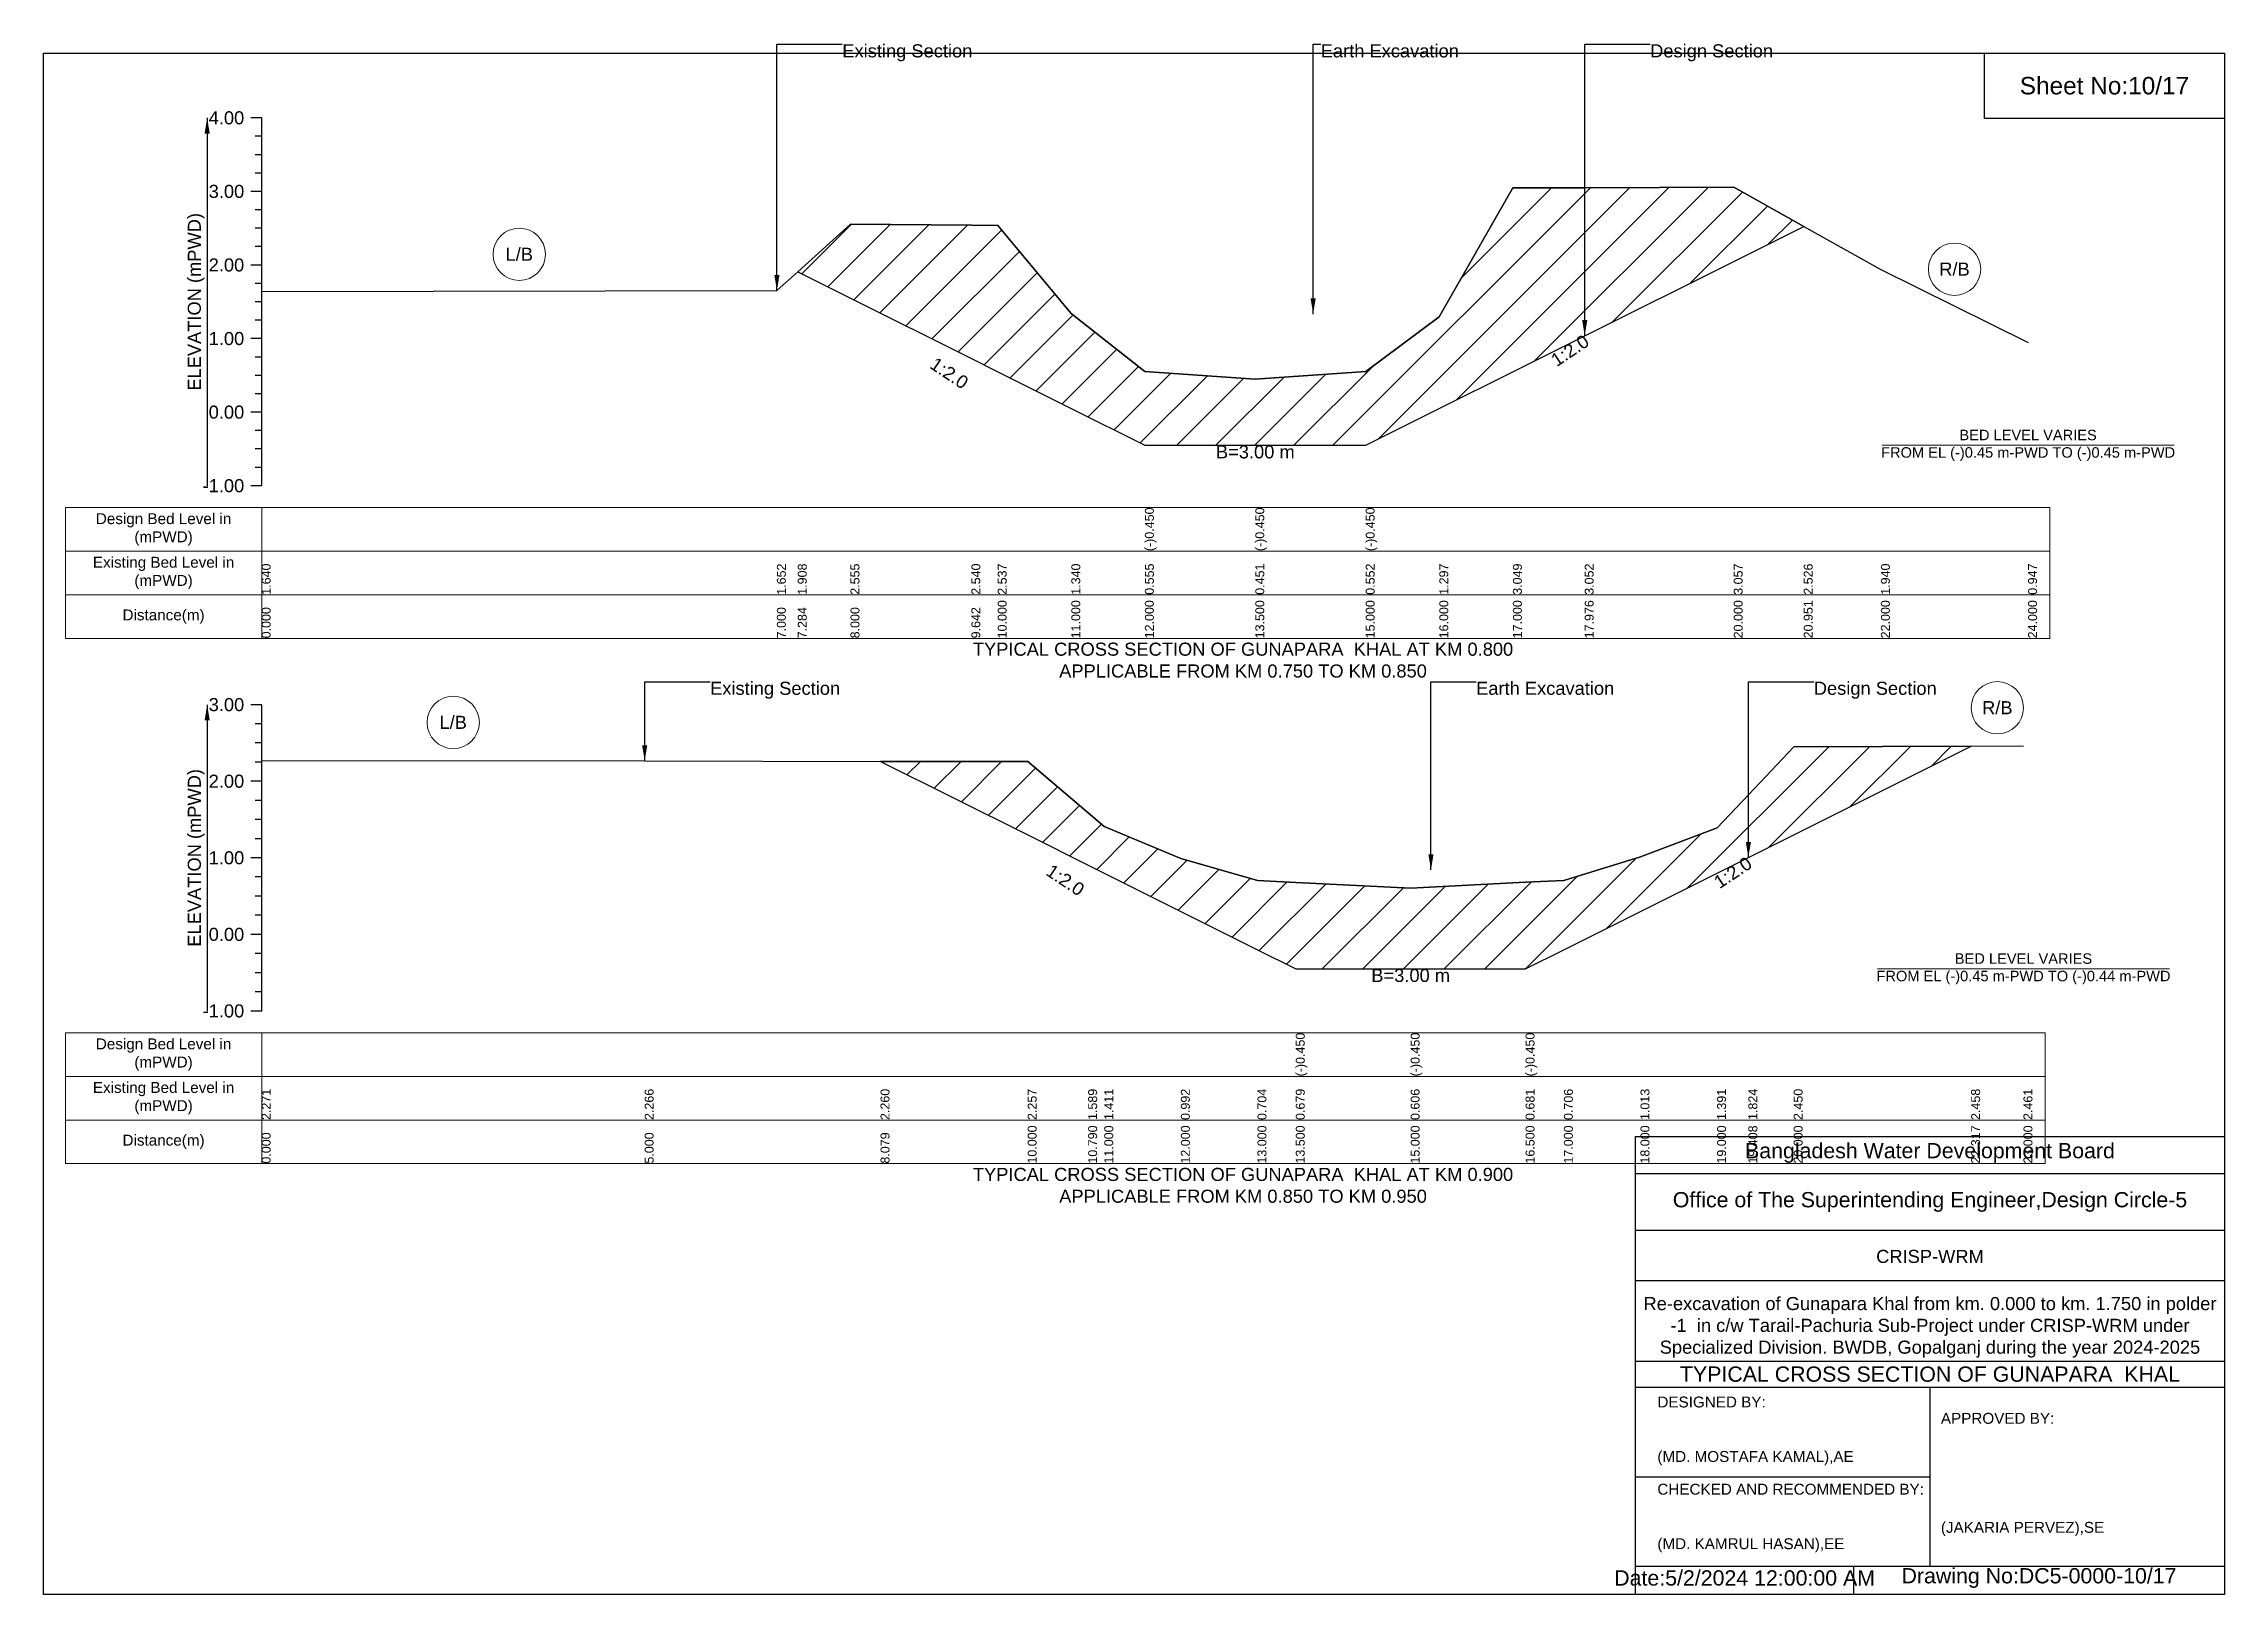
# Model space of a CAD drawing. Header units: inches. Extents: x 91000 to 268000, y -5656 to 171.
# Drawn here: x 190000 to 198000, y -5656 to 35 of the extents above; entities that cross this region are included whole.
import ezdxf

# ---------------------------------------------------------------- set-up
doc = ezdxf.new("R2010")
doc.units = ezdxf.units.IN
doc.header["$LTSCALE"] = 7
doc.header["$MEASUREMENT"] = 0
for name, color, linetype, lineweight in [('Cross section Data Border', 7, 'Continuous', 9), ('Cross Section Labels', 7, 'Continuous', 9), ('Existing_Bed_Level for Xsection', 7, 'Continuous', 25)]:
    doc.layers.add(name, color=color, linetype=linetype, lineweight=lineweight)
doc.styles.get("Standard").update_dxf_attribs({"font": 'arial.ttf'})
doc.dimstyles.get("Standard").update_dxf_attribs({"dimtxt": 0.18, "dimasz": 0.18, "dimexe": 0.18, "dimexo": 0.0625, "dimgap": 0.09, "dimtad": 0, "dimtih": 1, "dimtoh": 1, "dimdec": 4, "dimzin": 0, "dimdsep": 46, "dimtxsty": 'Standard', "dimcen": 0.09, "dimadec": 0, "dimazin": 0, "dimtfac": 1, "dimtdec": 4, "dimtofl": 0, "dimtmove": 0, "dimatfit": 3, "dimfxl": 1, "dimtolj": 1, "dimtzin": 0, "dimarcsym": 0})

msp = doc.modelspace()

# ---------------------------------------------------------------- texts
at = {"attachment_point": 5}
for s, insert, char_height in [('Sheet No:10/17', (197560, -120), 64), ('Bangladesh Water Development Board', (196920, -4036), 56), ('Office of The Superintending Engineer,Design Circle-5', (196920, -4216), 56)]:
    msp.add_mtext(s, dxfattribs=dict(at, insert=insert, char_height=char_height))
for s, insert, char_height, width, attachment_point in [('CRISP-WRM', (196920, -4416), 48, 2240, 5), ('Re-excavation of Gunapara Khal from km. 0.000 to km. 1.750 in polder -1  in c/w Tarail-Pachuria Sub-Project under CRISP-WRM under Specialized Division. BWDB, Gopalganj during the year 2024-2025', (196920, -4676), 48, 2160, 5), ('TYPICAL CROSS SECTION OF GUNAPARA  KHAL', (196920, -4848), 56, 2240, 5), ('DESIGNED BY:^J^J^J(MD. MOSTAFA KAMAL),AE', (195920, -5056), 40, 1120, 4), ('APPROVED BY:^J^J^J^J^J^J(JAKARIA PERVEZ),SE', (196960, -5216), 40, 1120, 4), ('CHECKED AND RECOMMENDED BY:^J^J^J(MD. KAMRUL HASAN),EE', (195920, -5376), 40, 1120, 4), ('Date:5/2/2024 12:00:00 AM', (196240, -5596), 56, 1120, 5), ('Drawing No:DC5-0000-10/17', (197320, -5596), 56, 1760, 5)]:
    msp.add_mtext(s, dxfattribs=dict(insert=insert, char_height=char_height, width=width, attachment_point=attachment_point))
at = {"layer": 'Cross section Data Border', "char_height": 40, "width": 640, "attachment_point": 5}
for s, insert in [('Design Bed Level in (mPWD)', (190440, -1747.8)), ('Existing Bed Level in (mPWD)', (190440, -1907.8)), ('Distance(m)', (190440, -2067.8)), ('Design Bed Level in (mPWD)', (190440, -3675.2)), ('Existing Bed Level in (mPWD)', (190440, -3835.2)), ('Distance(m)', (190440, -3995.2))]:
    msp.add_mtext(s, dxfattribs=dict(at, insert=insert))
at = {"layer": 'Cross Section Labels'}
for s, insert, char_height, attachment_point in [('Existing Section', (192930, 32.2), 48, 1), ('Earth Excavation', (194685, 32.2), 48, 1), ('Design Section', (195893.4, 32.2), 48, 1), ('L/B', (191745, -738.4), 48, 5), ('R/B', (197010, -793), 48, 5), ('B=3.00 m', (194445, -1439.3), 48, 2), ('BED LEVEL VARIES ^JFROM EL (-)0.45 m-PWD TO (-)0.45 m-PWD', (197280, -1439.3), 38.4, 5), ('TYPICAL CROSS SECTION OF GUNAPARA  KHAL AT KM 0.800^JAPPLICABLE FROM KM 0.750 TO KM 0.850', (194400, -2227.8), 48, 5), ('Existing Section', (192445, -2306.9), 48, 1), ('Earth Excavation', (195255, -2306.9), 48, 1), ('Design Section', (196493.8, -2306.9), 48, 1), ('R/B', (197167, -2402.5), 48, 5), ('L/B', (191502.5, -2456.2), 48, 5), ('B=3.00 m', (195015, -3360.6), 48, 2), ('BED LEVEL VARIES ^JFROM EL (-)0.45 m-PWD TO (-)0.44 m-PWD', (197263, -3360.6), 38.4, 5), ('TYPICAL CROSS SECTION OF GUNAPARA  KHAL AT KM 0.900^JAPPLICABLE FROM KM 0.850 TO KM 0.950', (194400, -4155.2), 48, 5)]:
    msp.add_mtext(s, dxfattribs=dict(at, insert=insert, char_height=char_height, attachment_point=attachment_point))
at = {"layer": 'Cross Section Labels', "char_height": 48, "attachment_point": 2}
for insert, rotation in [((195585.9, -1071.3), 33.69007), ((193335.8, -1154.7), 326.30993), ((196183.5, -2987.1), 33.69007), ((193761.6, -3014.9), 326.30993)]:
    msp.add_mtext('1:2.0', dxfattribs=dict(at, insert=insert, rotation=rotation))
at = {"layer": 'Existing_Bed_Level for Xsection', "char_height": 48, "attachment_point": 6}
for s, insert in [('4.00', (190736, -237.8)), ('3.00', (190736, -507.8)), ('2.00', (190736, -777.8)), ('1.00', (190736, -1047.8)), ('0.00', (190736, -1317.8)), ('-1.00', (190736, -1587.8)), ('3.00', (190736, -2391.2)), ('2.00', (190736, -2672.2)), ('1.00', (190736, -2953.2)), ('0.00', (190736, -3234.2)), ('-1.00', (190736, -3515.2))]:
    msp.add_mtext(s, dxfattribs=dict(at, insert=insert))
at = {"layer": 'Existing_Bed_Level for Xsection', "rotation": 90}
for s, insert, char_height, attachment_point in [('ELEVATION (mPWD)', (190560, -912.8), 48, 5), ('(-)0.450', (194040, -1827.8), 32.8, 1), ('(-)0.450', (194445, -1827.8), 32.8, 1), ('(-)0.450', (194850, -1827.8), 32.8, 1), ('1.640', (190800, -1987.8), 32.8, 1), ('1.652', (192690, -1987.8), 32.8, 1), ('1.908', (192766.6, -1987.8), 32.8, 1), ('2.555', (192960, -1987.8), 32.8, 1), ('2.540', (193403.3, -1987.8), 32.8, 1), ('2.537', (193500, -1987.8), 32.8, 1), ('1.340', (193770, -1987.8), 32.8, 1), ('0.555', (194040, -1987.8), 32.8, 1), ('0.451', (194445, -1987.8), 32.8, 1), ('0.552', (194850, -1987.8), 32.8, 1), ('1.297', (195120, -1987.8), 32.8, 1), ('3.049', (195390, -1987.8), 32.8, 1), ('3.052', (195653.4, -1987.8), 32.8, 1), ('3.057', (196200, -1987.8), 32.8, 1), ('2.526', (196456.9, -1987.8), 32.8, 1), ('1.940', (196740, -1987.8), 32.8, 1), ('0.947', (197280, -1987.8), 32.8, 1), ('0.000', (190800, -2147.8), 32.8, 1), ('7.000', (192690, -2147.8), 32.8, 1), ('7.284', (192766.6, -2147.8), 32.8, 1), ('8.000', (192960, -2147.8), 32.8, 1), ('9.642', (193403.3, -2147.8), 32.8, 1), ('10.000', (193500, -2147.8), 32.8, 1), ('11.000', (193770, -2147.8), 32.8, 1), ('12.000', (194040, -2147.8), 32.8, 1), ('13.500', (194445, -2147.8), 32.8, 1), ('15.000', (194850, -2147.8), 32.8, 1), ('16.000', (195120, -2147.8), 32.8, 1), ('17.000', (195390, -2147.8), 32.8, 1), ('17.976', (195653.4, -2147.8), 32.8, 1), ('20.000', (196200, -2147.8), 32.8, 1), ('20.951', (196456.9, -2147.8), 32.8, 1), ('22.000', (196740, -2147.8), 32.8, 1), ('24.000', (197280, -2147.8), 32.8, 1), ('ELEVATION (mPWD)', (190560, -2953.2), 48, 5), ('(-)0.450', (194593.5, -3755.2), 32.8, 1), ('(-)0.450', (195015, -3755.2), 32.8, 1), ('(-)0.450', (195436.5, -3755.2), 32.8, 1), ('2.271', (190800, -3915.2), 32.8, 1), ('2.266', (192205, -3915.2), 32.8, 1), ('2.260', (193070.2, -3915.2), 32.8, 1), ('2.257', (193610, -3915.2), 32.8, 1), ('1.589', (193831.9, -3915.2), 32.8, 1), ('1.411', (193891, -3915.2), 32.8, 1), ('0.992', (194172, -3915.2), 32.8, 1), ('0.704', (194453, -3915.2), 32.8, 1), ('0.679', (194593.5, -3915.2), 32.8, 1), ('0.606', (195015, -3915.2), 32.8, 1), ('0.681', (195436.5, -3915.2), 32.8, 1), ('0.706', (195577, -3915.2), 32.8, 1), ('1.013', (195858, -3915.2), 32.8, 1), ('1.391', (196139, -3915.2), 32.8, 1), ('1.824', (196253.8, -3915.2), 32.8, 1), ('2.450', (196420, -3915.2), 32.8, 1), ('2.458', (197071.1, -3915.2), 32.8, 1), ('2.461', (197263, -3915.2), 32.8, 1), ('0.000', (190800, -4075.2), 32.8, 1), ('5.000', (192205, -4075.2), 32.8, 1), ('8.079', (193070.2, -4075.2), 32.8, 1), ('10.000', (193610, -4075.2), 32.8, 1), ('10.790', (193831.9, -4075.2), 32.8, 1), ('11.000', (193891, -4075.2), 32.8, 1), ('12.000', (194172, -4075.2), 32.8, 1), ('13.000', (194453, -4075.2), 32.8, 1), ('13.500', (194593.5, -4075.2), 32.8, 1), ('15.000', (195015, -4075.2), 32.8, 1), ('16.500', (195436.5, -4075.2), 32.8, 1), ('17.000', (195577, -4075.2), 32.8, 1), ('18.000', (195858, -4075.2), 32.8, 1), ('19.000', (196139, -4075.2), 32.8, 1), ('19.408', (196253.8, -4075.2), 32.8, 1), ('20.000', (196420, -4075.2), 32.8, 1), ('22.317', (197071.1, -4075.2), 32.8, 1), ('23.000', (197263, -4075.2), 32.8, 1)]:
    msp.add_mtext(s, dxfattribs=dict(at, insert=insert, char_height=char_height, attachment_point=attachment_point))

# ---------------------------------------------------------------- hatches: boundary and pattern name
at = {"layer": 'Existing_Bed_Level for Xsection'}
h = msp.add_hatch(dxfattribs=at)
h.set_pattern_fill('ANSI31', color=256, scale=810, style=0)
h.paths.add_polyline_path([(192766.6, -802.6), (192960, -899.3), (193403.3, -1120.9), (193500, -1169.3), (193770, -1304.3), (194040, -1439.3), (194445, -1439.3), (194850, -1439.3), (195120, -1304.3), (195390, -1169.3), (195653.4, -1037.6), (196200, -764.3), (196456.9, -635.8), (196200, -492.4), (195653.4, -493.9), (195390, -494.6), (195120, -967.6), (194850, -1168.7), (194445, -1196), (194040, -1167.9), (193770, -956), (193500, -632.8), (193403.3, -631.9), (192960, -627.9)])
h = msp.add_hatch(dxfattribs=at)
h.set_pattern_fill('ANSI31', color=256, scale=843, style=0)
h.paths.add_polyline_path([(193070.2, -2599), (193610, -2868.9), (193831.9, -2979.8), (193891, -3009.4), (194172, -3149.9), (194453, -3290.4), (194593.5, -3360.6), (195015, -3360.6), (195436.5, -3360.6), (195577, -3290.4), (195858, -3149.9), (196139, -3009.4), (196253.8, -2952), (196420, -2868.9), (197071.1, -2543.3), (196420, -2545.7), (196253.8, -2721.7), (196139, -2843.3), (195858, -2949.5), (195577, -3035.8), (195436.5, -3042.8), (195015, -3064), (194593.5, -3043.3), (194453, -3036.3), (194172, -2955.4), (193891, -2837.7), (193831.9, -2787.7), (193610, -2600)])

# ---------------------------------------------------------------- linework, layer by layer
for points in [[(190000, 0), (198000, 0), (198000, -5656), (190000, -5656)], [(197120, 0), (198000, 0), (198000, -240), (197120, -240)]]:
    msp.add_lwpolyline(points, close=True)
for points in [[(195840, -5656), (195840, -3976), (198000, -3976)], [(195840, -4112), (198000, -4112)], [(195840, -4320), (198000, -4320)], [(195840, -4504), (198000, -4504)], [(195840, -4800), (198000, -4800)], [(195840, -4896), (198000, -4896)], [(196920, -4896), (196920, -5552)], [(195840, -5224), (196920, -5224)], [(195840, -5552), (198000, -5552)], [(196640, -5552), (196640, -5656)]]:
    msp.add_lwpolyline(points)
at = {"layer": 'Cross section Data Border'}
for points in [[(190080, -1667.8), (197360, -1667.8), (197360, -2147.8), (190080, -2147.8)], [(190080, -3595.2), (197343, -3595.2), (197343, -4075.2), (190080, -4075.2)]]:
    msp.add_lwpolyline(points, close=True, dxfattribs=at)
for points in [[(190800, -1667.8), (190800, -2147.8)], [(190080, -1827.8), (197360, -1827.8)], [(190080, -1987.8), (197360, -1987.8)], [(190800, -3595.2), (190800, -4075.2)], [(190080, -3755.2), (197343, -3755.2)], [(190080, -3915.2), (197343, -3915.2)]]:
    msp.add_lwpolyline(points, dxfattribs=at)
at = {"layer": 'Cross Section Labels'}
for points in [[(196744.2, -1439.3), (197815.8, -1439.3)], [(196727.2, -3360.6), (197798.8, -3360.6)]]:
    msp.add_lwpolyline(points, dxfattribs=at)
for centre in [(191745, -738.4), (197010, -793), (197167, -2402.5), (191502.5, -2456.2)]:
    msp.add_circle(centre, 96, dxfattribs=at)
at = {"layer": 'Existing_Bed_Level for Xsection'}
for points in [[(190800, -237.8), (190760, -237.8)], [(190800, -1587.8), (190800, -1317.8), (190800, -1047.8), (190800, -777.8), (190800, -507.8), (190800, -237.8)], [(190800, -305.3), (190776, -305.3)], [(190800, -372.8), (190776, -372.8)], [(190800, -440.3), (190776, -440.3)], [(190800, -507.8), (190760, -507.8)], [(190800, -875), (192690, -871.7), (192766.6, -802.6), (192960, -627.9), (193403.3, -631.9), (193500, -632.8), (193770, -956), (194040, -1167.9), (194040, -1167.9), (194445, -1196), (194445, -1196), (194850, -1168.7), (194850, -1168.7), (195120, -967.6), (195390, -494.6), (195653.4, -493.9), (196200, -492.4), (196456.9, -635.8), (196740, -794), (197280, -1062.1)], [(190800, -575.3), (190776, -575.3)], [(190800, -642.8), (190776, -642.8)], [(190800, -710.3), (190776, -710.3)], [(190800, -777.8), (190760, -777.8)], [(190800, -845.3), (190776, -845.3)], [(190800, -912.8), (190776, -912.8)], [(190800, -980.3), (190776, -980.3)], [(190800, -1047.8), (190760, -1047.8)], [(190800, -1115.3), (190776, -1115.3)], [(190800, -1182.8), (190776, -1182.8)], [(190800, -1250.3), (190776, -1250.3)], [(190800, -1317.8), (190760, -1317.8)], [(190800, -1385.3), (190776, -1385.3)], [(190800, -1452.8), (190776, -1452.8)], [(190800, -1587.8), (190760, -1587.8)], [(190800, -1520.3), (190776, -1520.3)], [(190800, -2391.2), (190760, -2391.2)], [(190800, -3515.2), (190800, -3234.2), (190800, -2953.2), (190800, -2672.2), (190800, -2391.2)], [(190800, -2461.4), (190776, -2461.4)], [(190800, -2531.7), (190776, -2531.7)], [(190800, -2596), (192205, -2597.4), (193070.2, -2599), (193610, -2600), (193831.9, -2787.7), (193891, -2837.7), (194172, -2955.4), (194453, -3036.3), (194593.5, -3043.3), (194593.5, -3043.3), (195015, -3064), (195015, -3064), (195436.5, -3042.8), (195436.5, -3042.8), (195577, -3035.8), (195858, -2949.5), (196139, -2843.3), (196253.8, -2721.7), (196420, -2545.7), (197071.1, -2543.3), (197263, -2542.6)], [(190800, -2601.9), (190776, -2601.9)], [(190800, -2672.2), (190760, -2672.2)], [(190800, -2742.4), (190776, -2742.4)], [(190800, -2812.7), (190776, -2812.7)], [(190800, -2953.2), (190760, -2953.2)], [(190800, -2882.9), (190776, -2882.9)], [(190800, -3023.4), (190776, -3023.4)], [(190800, -3093.7), (190776, -3093.7)], [(190800, -3163.9), (190776, -3163.9)], [(190800, -3234.2), (190760, -3234.2)], [(190800, -3304.4), (190776, -3304.4)], [(190800, -3374.7), (190776, -3374.7)], [(190800, -3515.2), (190760, -3515.2)], [(190800, -3444.9), (190776, -3444.9)]]:
    msp.add_lwpolyline(points, dxfattribs=at)
for points in [[(192766.6, -802.6), (192960, -899.3), (193403.3, -1120.9), (193500, -1169.3), (193770, -1304.3), (194040, -1439.3), (194040, -1439.3), (194445, -1439.3), (194445, -1439.3), (194850, -1439.3), (194850, -1439.3), (195120, -1304.3), (195390, -1169.3), (195653.4, -1037.6), (196200, -764.3), (196456.9, -635.8), (196456.9, -635.8), (196456.9, -635.8), (196200, -492.4), (195653.4, -493.9), (195390, -494.6), (195120, -967.6), (194850, -1168.7), (194850, -1168.7), (194445, -1196), (194445, -1196), (194040, -1167.9), (194040, -1167.9), (193770, -956), (193500, -632.8), (193403.3, -631.9), (192960, -627.9)], [(193070.2, -2599), (193070.2, -2599), (193610, -2868.9), (193831.9, -2979.8), (193891, -3009.4), (194172, -3149.9), (194453, -3290.4), (194593.5, -3360.6), (194593.5, -3360.6), (195015, -3360.6), (195015, -3360.6), (195436.5, -3360.6), (195436.5, -3360.6), (195577, -3290.4), (195858, -3149.9), (196139, -3009.4), (196253.8, -2952), (196420, -2868.9), (197071.1, -2543.3), (196420, -2545.7), (196253.8, -2721.7), (196139, -2843.3), (195858, -2949.5), (195577, -3035.8), (195436.5, -3042.8), (195436.5, -3042.8), (195015, -3064), (195015, -3064), (194593.5, -3043.3), (194593.5, -3043.3), (194453, -3036.3), (194172, -2955.4), (193891, -2837.7), (193831.9, -2787.7), (193610, -2600), (193070.2, -2599)]]:
    msp.add_lwpolyline(points, close=True, dxfattribs=at)

msp.set_redraw_order([(e.dxf.handle, doc.entitydb.next_handle()) for e in msp.query("TEXT MTEXT ATTDEF DIMENSION ARC_DIMENSION")])  # texts and dimensions are drawn at this point

# ---------------------------------------------------------------- leaders
at = {"layer": 'Cross Section Labels', "annotation_type": 0, "has_hookline": 1, "hookline_direction": 0}
for points, text_width in [([(192690, -871.7), (192690, 32.2), (192929.9, 32.2)], 467.2), ([(194657.2, -957.5), (194657.2, 32.2), (194684.9, 32.2)], 497), ([(195653.4, -1037.6), (195653.4, 32.2), (195893.3, 32.2)], 441.2), ([(192205, -2597.4), (192205, -2306.9), (192444.9, -2306.9)], 467.2), ([(195089.4, -2997.3), (195089.4, -2306.9), (195254.9, -2306.9)], 497), ([(196253.8, -2952), (196253.8, -2306.9), (196493.7, -2306.9)], 441.2)]:
    msp.add_leader(points, dimstyle='Standard', override={"dimasz": 57.6}, dxfattribs=dict(at, text_width=text_width))
at = {"layer": 'Existing_Bed_Level for Xsection'}
for points in [[(190600, -237.8), (190600, -1587.8)], [(190600, -2391.2), (190600, -3515.2)]]:
    msp.add_leader(points, dimstyle='Standard', override={"dimasz": 57.6}, dxfattribs=at)

doc.saveas('drawing.dxf')
